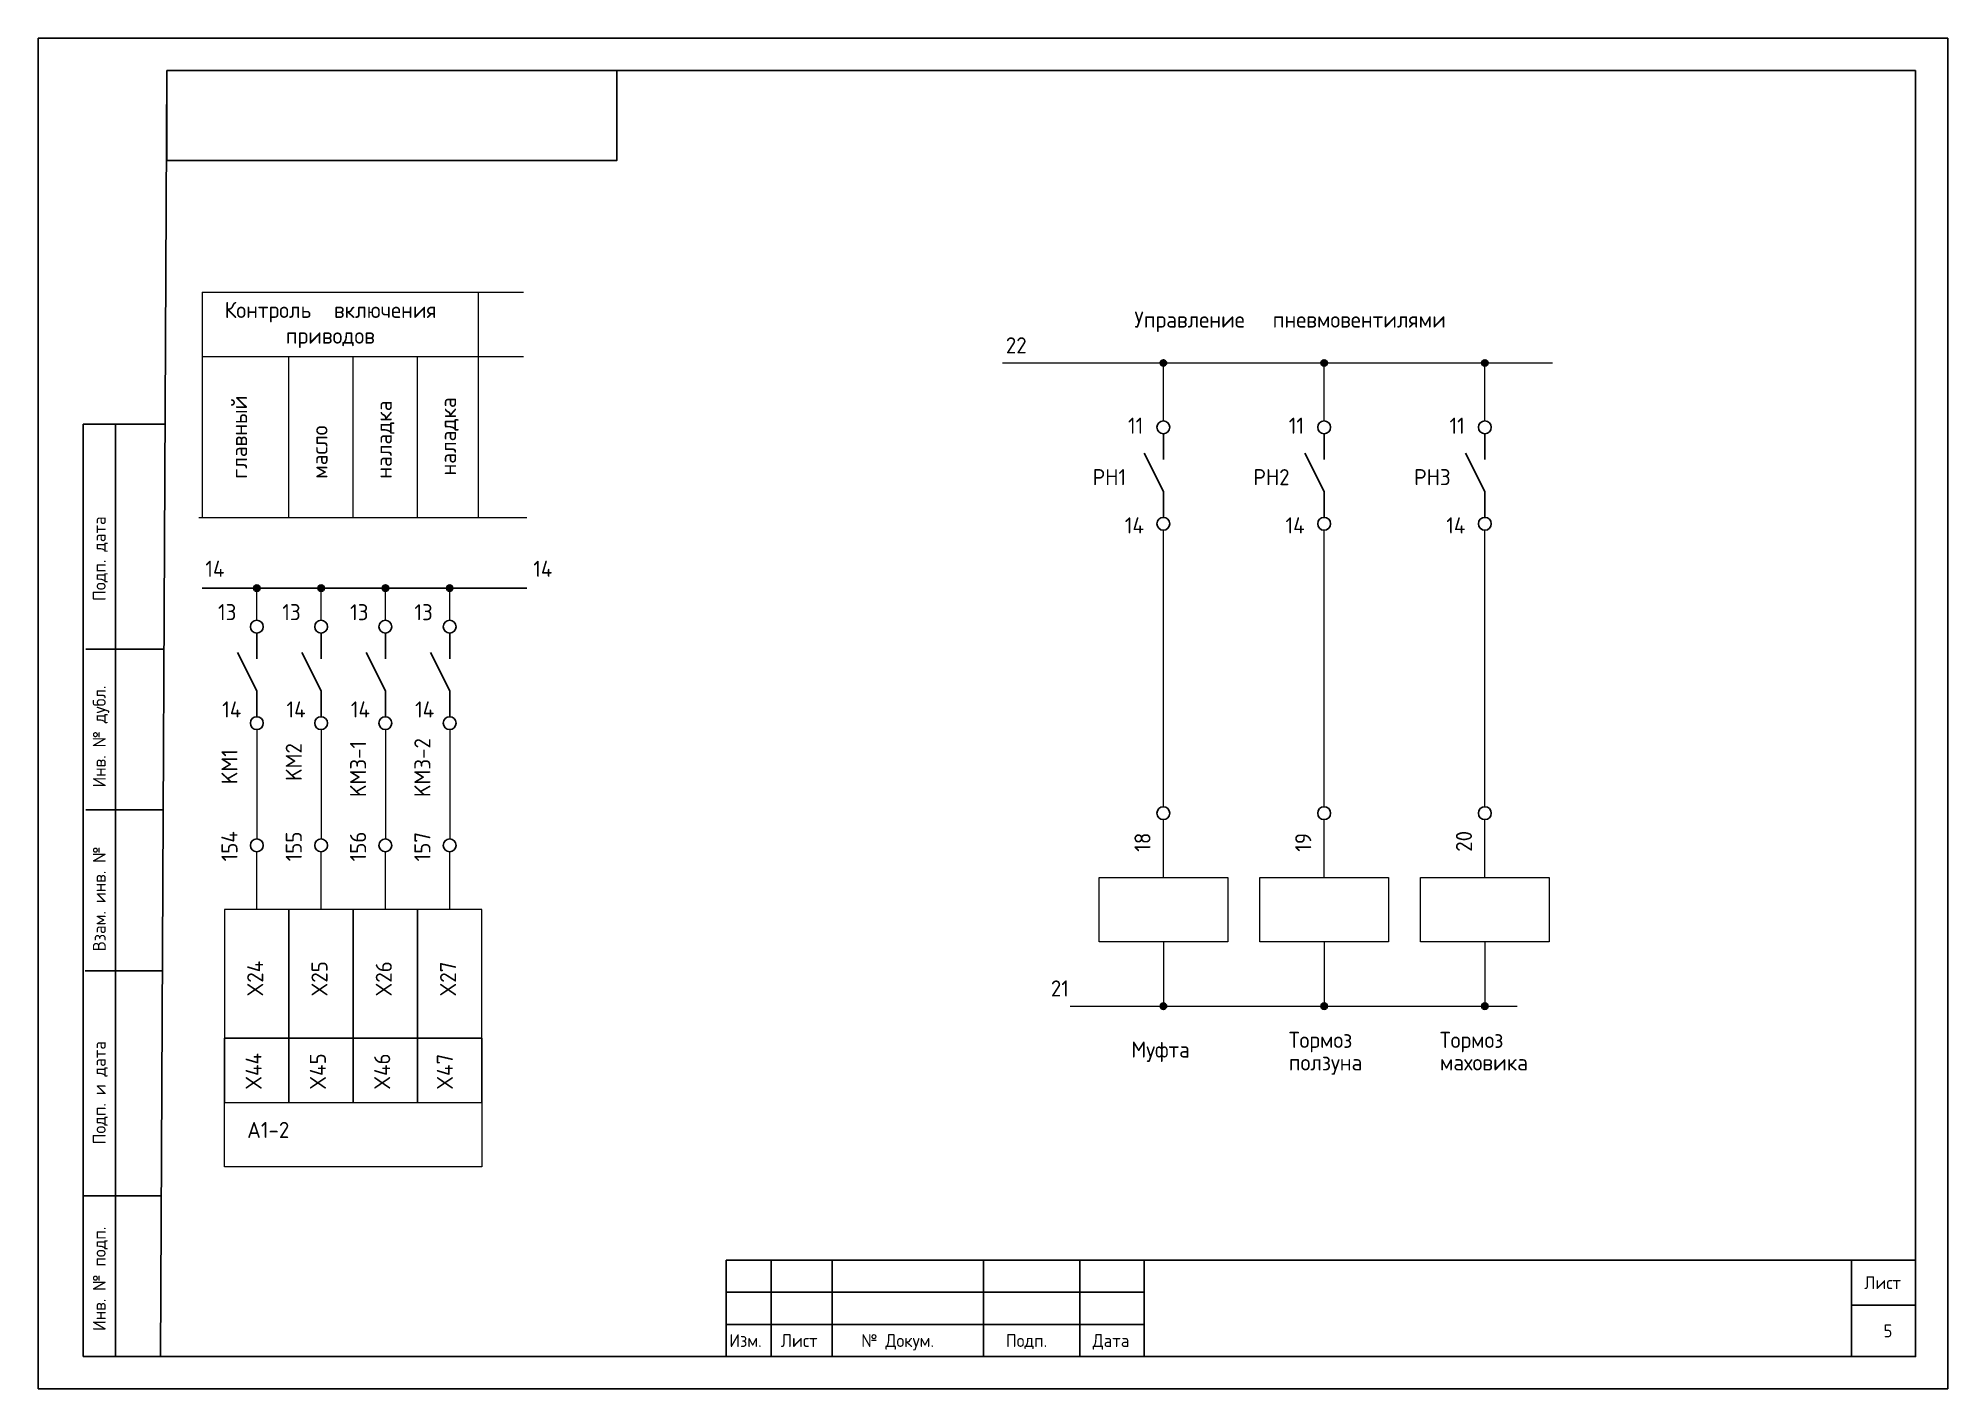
# Model space of a CAD drawing. Extents: x 1674 to 4134, y 3039 to 4124.
# Drawn here: x 2976 to 3273, y 3614.5 to 3824.5 of the extents above; entities that cross this region are included whole.
import ezdxf

# ---------------------------------------------------------------- set-up
doc = ezdxf.new("R2010")
doc.units = 0
doc.layers.get('0').update_dxf_attribs({"linetype": 'CONTINUOUS'})
doc.layers.add('Аппаратура', color=7, linetype='CONTINUOUS', lineweight=20)
doc.layers.add('Рамки', color=7, linetype='CONTINUOUS', lineweight=25)
doc.styles.get("Standard").update_dxf_attribs({"font": 'Standard'})

msp = doc.modelspace()

# ---------------------------------------------------------------- texts
at = {"layer": 'Рамки'}
for s, p in [('Контроль', (3005, 3781)), ('включения', (3022, 3781)), ('Управление', (3146.5, 3779.5)), ('пневмовентилями', (3168, 3779.5)), ('приводов', (3014.5, 3777)), ('22', (3126.5, 3775.5)), ('11', (3145.5, 3763)), ('11', (3170.5, 3763)), ('11', (3195.5, 3763)), ('PH1', (3140, 3755)), ('PH2', (3165, 3755)), ('PH3', (3190, 3755)), ('14', (3145, 3747.5)), ('14', (3170, 3747.5)), ('14', (3195, 3747.5)), ('14', (3002, 3740.75)), ('14', (3053, 3740.75)), ('13', (3003.97, 3734.01)), ('13', (3013.97, 3734.01)), ('13', (3024.51, 3734)), ('13', (3034.51, 3734)), ('14', (3004.62, 3718.88)), ('14', (3014.62, 3718.88)), ('14', (3024.62, 3718.88)), ('14', (3034.62, 3718.88)), ('21', (3133.5, 3675.5)), ('Муфта', (3146, 3666)), ('Тормоз', (3170.5, 3667.5)), ('Тормоз', (3194, 3667.5)), ('ползуна', (3170.5, 3664)), ('маховика', (3194, 3664)), ('A1-2', (3008.5, 3653.5))]:
    msp.add_text(s, height=2.5).set_placement(p)
for s, p in [('главный', (3008.5, 3756)), ('наладка', (3031, 3756)), ('наладка', (3041, 3756.5)), ('масло', (3021, 3756)), ('KM3-2', (3037, 3706.5)), ('KM1', (3007, 3708.5)), ('KM2', (3017, 3709)), ('KM3-1', (3027, 3706.5)), ('154', (3007, 3696.5)), ('155', (3017, 3696.5)), ('156', (3027, 3696.5)), ('157', (3037, 3696.5)), ('18', (3149, 3698)), ('19', (3174, 3698)), ('20', (3199, 3698)), ('X24', (3011, 3675.5)), ('X25', (3021, 3675.5)), ('X26', (3031, 3675.5)), ('X27', (3041, 3675.5)), ('X44', (3010.75, 3661)), ('X45', (3020.75, 3661)), ('X46', (3030.75, 3661)), ('X47', (3040.5, 3661))]:
    msp.add_text(s, height=2.5, rotation=90).set_placement(p)
for s, p in [('Подп. дата', (2986.5, 3737)), ('Инв. № дубл.', (2986.5, 3708)), ('Взам. инв. №', (2986.5, 3682.5)), ('Подп. и дата', (2986.5, 3652.5)), ('Инв. № подп.', (2986.5, 3623.5))]:
    msp.add_text(s, height=2, rotation=90, dxfattribs=at).set_placement(p)
for s, p in [('Лист', (3260, 3630)), ('5', (3263, 3622.5)), ('Изм.', (3083.5, 3621)), ('Лист', (3091.5, 3621)), ('№ Докум.', (3104, 3621)), ('Подп.', (3126.5, 3621)), ('Дата', (3140, 3621))]:
    msp.add_text(s, height=2, dxfattribs=at).set_placement(p)

# ---------------------------------------------------------------- hatches: boundary and pattern name
h = msp.add_hatch(color=256)
edge = h.paths.add_edge_path(flags=0)
edge.add_arc((3151, 3774), 0.5, 0, 180)
edge.add_arc((3151, 3774), 0.5, 180, 0)
h = msp.add_hatch(color=256)
edge = h.paths.add_edge_path(flags=0)
edge.add_arc((3176, 3774), 0.5, 0, 180)
edge.add_arc((3176, 3774), 0.5, 180, 0)
h = msp.add_hatch(color=256)
edge = h.paths.add_edge_path(flags=0)
edge.add_arc((3201, 3774), 0.5, 0, 180)
edge.add_arc((3201, 3774), 0.5, 180, 0)
h = msp.add_hatch(color=256)
edge = h.paths.add_edge_path(flags=0)
edge.add_arc((3010, 3739), 0.5, 0, 180)
edge.add_arc((3010, 3739), 0.5, 180, 0)
h = msp.add_hatch(color=256)
edge = h.paths.add_edge_path(flags=0)
edge.add_arc((3020, 3739), 0.5, 0, 180)
edge.add_arc((3020, 3739), 0.5, 180, 0)
h = msp.add_hatch(color=256)
edge = h.paths.add_edge_path(flags=0)
edge.add_arc((3030, 3739), 0.5, 0, 180)
edge.add_arc((3030, 3739), 0.5, 180, 0)
h = msp.add_hatch(color=256)
edge = h.paths.add_edge_path(flags=0)
edge.add_arc((3040, 3739), 0.5, 0, 180)
edge.add_arc((3040, 3739), 0.5, 180, 0)
h = msp.add_hatch(color=256)
edge = h.paths.add_edge_path(flags=0)
edge.add_arc((3151, 3674), 0.5, 0, 180)
edge.add_arc((3151, 3674), 0.5, 180, 0)
h = msp.add_hatch(color=256)
edge = h.paths.add_edge_path(flags=0)
edge.add_arc((3176, 3674), 0.5, 0, 180)
edge.add_arc((3176, 3674), 0.5, 180, 0)
h = msp.add_hatch(color=256)
edge = h.paths.add_edge_path(flags=0)
edge.add_arc((3201, 3674), 0.5, 0, 180)
edge.add_arc((3201, 3674), 0.5, 180, 0)

# ---------------------------------------------------------------- linework, layer by layer
for p, q in [((3151, 3763), (3151, 3759)), ((3176, 3763), (3176, 3759)), ((3201, 3763), (3201, 3759)), ((3151, 3754), (3148, 3760)), ((3176, 3754), (3173, 3760)), ((3201, 3754), (3198, 3760)), ((3151, 3750), (3151, 3754)), ((3176, 3750), (3176, 3754)), ((3201, 3750), (3201, 3754)), ((3001.5, 3739), (3052, 3739)), ((3010, 3732), (3010, 3728)), ((3020, 3732), (3020, 3728)), ((3030, 3732), (3030, 3728)), ((3040, 3732), (3040, 3728)), ((3010, 3723), (3007, 3729)), ((3020, 3723), (3017, 3729)), ((3030, 3723), (3027, 3729)), ((3040, 3723), (3037, 3729)), ((3010, 3719), (3010, 3723)), ((3020, 3719), (3020, 3723)), ((3030, 3719), (3030, 3723)), ((3040, 3719), (3040, 3723))]:
    msp.add_line(p, q)
for centre, radius in [((3151, 3774), 0.5), ((3176, 3774), 0.5), ((3201, 3774), 0.5), ((3151, 3764), 1), ((3176, 3764), 1), ((3201, 3764), 1), ((3151, 3749), 1), ((3176, 3749), 1), ((3201, 3749), 1), ((3010, 3739), 0.5), ((3020, 3739), 0.5), ((3030, 3739), 0.5), ((3040, 3739), 0.5), ((3010, 3733), 1), ((3020, 3733), 1), ((3030, 3733), 1), ((3040, 3733), 1), ((3010, 3718), 1), ((3020, 3718), 1), ((3030, 3718), 1), ((3040, 3718), 1), ((3151, 3704), 1), ((3176, 3704), 1), ((3201, 3704), 1), ((3010, 3699), 1), ((3020, 3699), 1), ((3030, 3699), 1), ((3040, 3699), 1), ((3151, 3674), 0.5), ((3176, 3674), 0.5), ((3201, 3674), 0.5)]:
    msp.add_circle(centre, radius)
at = {"layer": 'Аппаратура'}
for p, q in [((3001.5, 3785), (3001.5, 3750)), ((3001.5, 3785), (3051.5, 3785)), ((3044.5, 3750), (3044.5, 3785)), ((3001.5, 3775), (3051.5, 3775)), ((3015, 3750), (3015, 3775)), ((3025, 3750), (3025, 3775)), ((3035, 3750), (3035, 3775)), ((3126, 3774), (3211.5, 3774)), ((3151, 3765), (3151, 3774)), ((3176, 3765), (3176, 3774)), ((3201, 3765), (3201, 3774)), ((3001, 3750), (3052, 3750)), ((3151, 3705), (3151, 3748)), ((3176, 3705), (3176, 3748)), ((3201, 3705), (3201, 3748)), ((3010, 3734), (3010, 3738.5)), ((3020, 3734), (3020, 3738.5)), ((3030, 3734), (3030, 3738.5)), ((3040, 3734), (3040, 3738.5)), ((3010, 3717), (3010, 3700)), ((3020, 3717), (3020, 3700)), ((3030, 3717), (3030, 3700)), ((3040, 3717), (3040, 3700)), ((3151, 3694), (3151, 3703)), ((3176, 3694), (3176, 3703)), ((3201, 3694), (3201, 3703)), ((3010, 3689), (3010, 3698)), ((3020, 3689), (3020, 3698)), ((3030, 3689), (3030, 3698)), ((3040, 3689), (3040, 3698)), ((3151, 3684), (3151, 3674)), ((3176, 3684), (3176, 3674)), ((3201, 3684), (3201, 3674)), ((3136.5, 3674), (3206, 3674))]:
    msp.add_line(p, q, dxfattribs=at)
for points in [[(3141, 3694), (3161, 3694), (3161, 3684), (3141, 3684)], [(3166, 3694), (3186, 3694), (3186, 3684), (3166, 3684)], [(3191, 3694), (3211, 3694), (3211, 3684), (3191, 3684)], [(3005, 3669), (3015, 3669), (3015, 3689), (3005, 3689)], [(3015, 3669), (3025, 3669), (3025, 3689), (3015, 3689)], [(3025, 3669), (3035, 3669), (3035, 3689), (3025, 3689)], [(3035, 3669), (3045, 3669), (3045, 3689), (3035, 3689)], [(3005, 3669), (3045, 3669), (3045, 3649), (3005, 3649)], [(3005, 3659), (3015, 3659), (3015, 3669), (3005, 3669)], [(3015, 3659), (3025, 3659), (3025, 3669), (3015, 3669)], [(3025, 3659), (3035, 3659), (3035, 3669), (3025, 3669)], [(3035, 3659), (3045, 3659), (3045, 3669), (3035, 3669)]]:
    msp.add_lwpolyline(points, close=True, dxfattribs=at)
at = {"layer": 'Рамки'}
for p, q in [((2995, 3619.5), (2996, 3819.5)), ((2996, 3819.5), (3268, 3819.5)), ((3268, 3819.5), (3268, 3619.5)), ((2983, 3764.5), (2995.72, 3764.5)), ((2983, 3619.5), (2983, 3764.5)), ((2988, 3619.5), (2988, 3764.5)), ((2995.42, 3729.5), (2983.42, 3729.5)), ((2995.42, 3704.5), (2983.42, 3704.5)), ((2995.3, 3679.5), (2983.3, 3679.5)), ((2995.12, 3644.5), (2983.12, 3644.5)), ((2995.12, 3644.5), (2983.12, 3644.5)), ((2995.12, 3644.5), (2983.12, 3644.5)), ((3090, 3634.5), (3090, 3619.5)), ((3099.5, 3634.5), (3099.5, 3619.5)), ((3123, 3634.5), (3123, 3619.5)), ((3138, 3634.5), (3138, 3619.5)), ((3258, 3634.5), (3258, 3619.5)), ((3083, 3629.5), (3148, 3629.5)), ((3258, 3627.5), (3268, 3627.5)), ((3083, 3624.5), (3148, 3624.5)), ((2995, 3619.5), (2983, 3619.5)), ((3268, 3619.5), (2995, 3619.5))]:
    msp.add_line(p, q, dxfattribs=at)
for points in [[(2976, 3824.5), (3273, 3824.5), (3273, 3614.5), (2976, 3614.5)], [(2996, 3819.5), (3066, 3819.5), (3066, 3805.5), (2996, 3805.5)], [(3083, 3619.5), (3083, 3634.5), (3268, 3634.5), (3268, 3619.5)], [(3083, 3634.5), (3148, 3634.5), (3148, 3619.5), (3083, 3619.5)]]:
    msp.add_lwpolyline(points, close=True, dxfattribs=at)

msp.set_redraw_order([(e.dxf.handle, doc.entitydb.next_handle()) for e in msp.query("TEXT MTEXT ATTDEF DIMENSION ARC_DIMENSION")])  # texts and dimensions are drawn at this point

doc.saveas('drawing.dxf')
